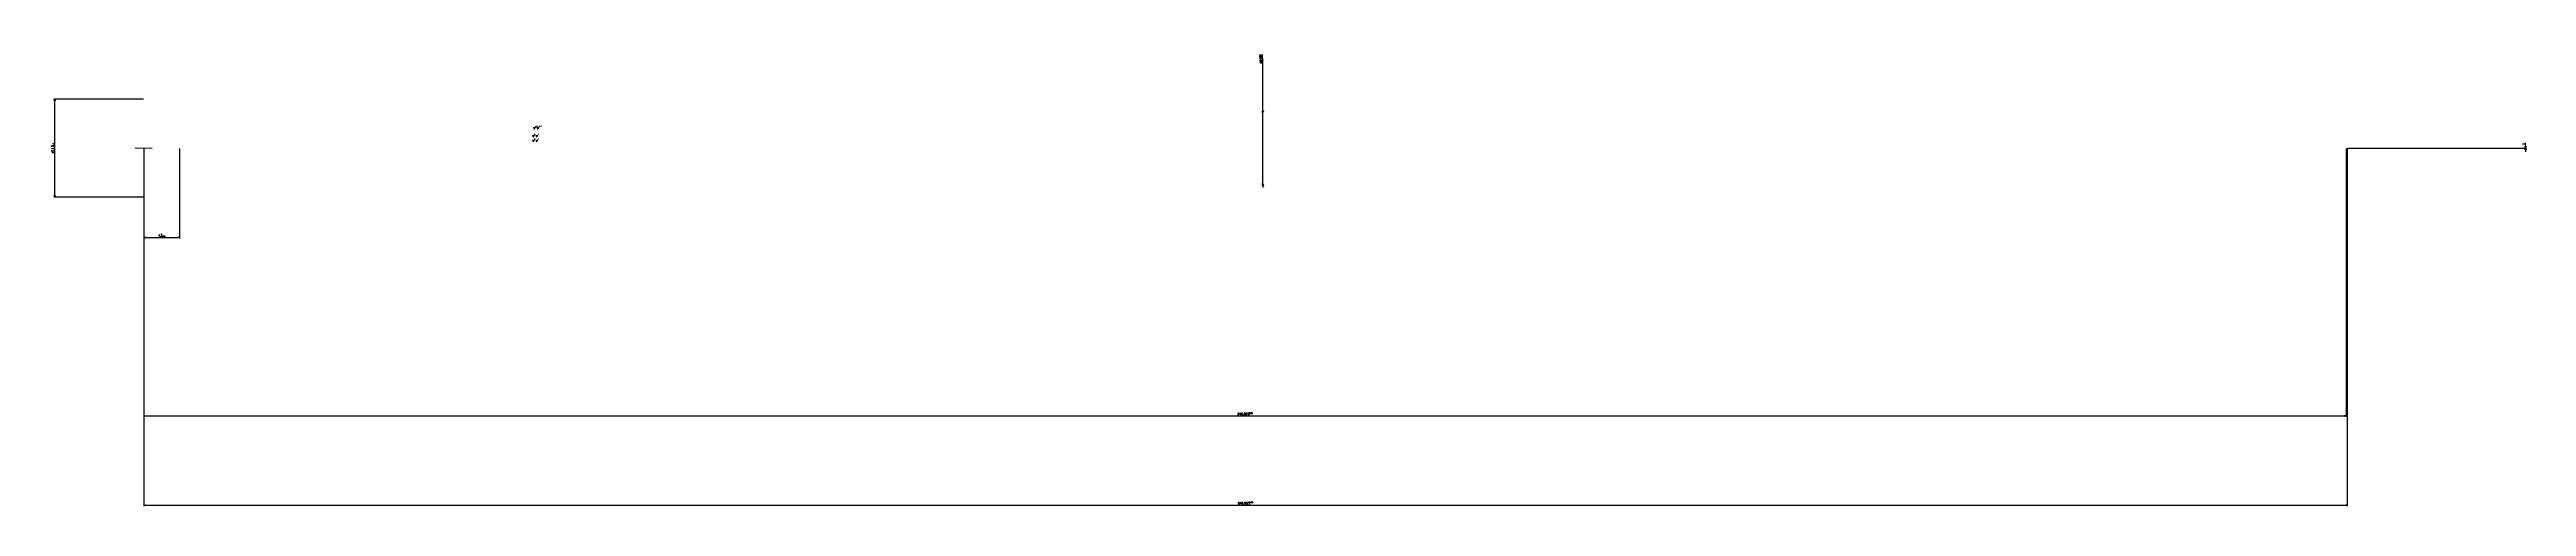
# Model space of a CAD drawing. Extents: x -9347 to 2670, y -401 to 11650.
# Drawn here: x -106 to 2670, y -401 to 111 of the extents above; entities that cross this region are included whole.
import ezdxf

# ---------------------------------------------------------------- set-up
doc = ezdxf.new("R2010")
doc.units = 0
doc.header["$PDMODE"] = 34
doc.header["$PDSIZE"] = 2
doc.linetypes.add('CENTER', pattern=[2, 1.25, -0.25, 0.25, -0.25])
doc.layers.get('0').update_dxf_attribs({"linetype": 'CONTINUOUS'})
doc.layers.get('DEFPOINTS').update_dxf_attribs({"linetype": 'CONTINUOUS'})
for name, color, linetype, lineweight in [('1', 7, 'CONTINUOUS', 30), ('bottom_center', 7, 'CENTER', 13), ('front_center', 7, 'CENTER', 13), ('front_dimension', 7, 'CONTINUOUS', 13), ('top_center', 7, 'CENTER', 13)]:
    doc.layers.add(name, color=color, linetype=linetype, lineweight=lineweight)
doc.styles.add('STYLE1', font='simplex.shx', dxfattribs={"bigfont": 'bigfont.shx'})
doc.dimstyles.new('1A3', dxfattribs={"dimscale": 0, "dimtxt": 2.4, "dimasz": 2, "dimexe": 1, "dimexo": 0.5, "dimgap": 1, "dimtad": 1, "dimlfac": -1, "dimdsep": 46, "dimtxsty": 'STYLE1', "dimblk": 'OPEN30', "dimcen": 1, "dimclrd": 1, "dimclre": 1, "dimclrt": 2, "dimadec": 1, "dimazin": 2, "dimtol": 1, "dimtm": 1e-08, "dimtfac": 0.6, "dimtdec": 3, "dimtmove": 0, "dimatfit": 0, "dimldrblk": 'OPEN30', "dimfxl": 1, "dimtolj": 1, "dimarcsym": 0})

# ---------------------------------------------------------------- blocks, each defined once
blk = doc.blocks.new('_Open30')
at = {"color": 0, "linetype": 'ByBlock', "lineweight": -2}
for p, q in [((-1, 0.3), (0, 0)), ((0, 0), (-1, -0.3)), ((0, 0), (-1, 0))]:
    blk.add_line(p, q, dxfattribs=at)
blk = doc.blocks.new('*D44')
at = {"layer": 'DEFPOINTS', "color": 0, "lineweight": 13, "transparency": 16777216}
for p in [(0, 0), (40, 0), (40, -100)]:
    blk.add_point(p, dxfattribs=at)
at = {"layer": 'front_dimension', "color": 1, "lineweight": -2, "transparency": 16777216}
for p, q in [((0, -0.5), (0, -101)), ((40, -0.5), (40, -101)), ((2, -100), (38, -100))]:
    blk.add_line(p, q, dxfattribs=at)
at = {"layer": 'front_dimension', "color": 1, "lineweight": -2, "transparency": 16777216, "xscale": 2, "yscale": 2, "zscale": 2, "rotation": 180}
blk.add_blockref('_Open30', (0, -100), dxfattribs=at)
at = {"layer": 'front_dimension', "color": 1, "lineweight": -2, "transparency": 16777216, "xscale": 2, "yscale": 2, "zscale": 2}
blk.add_blockref('_Open30', (40, -100), dxfattribs=at)
at = {"layer": 'front_dimension', "color": 2, "lineweight": 13, "transparency": 16777216, "insert": (20, -97.8), "char_height": 2.4, "attachment_point": 5, "style": 'STYLE1'}
blk.add_mtext('\\A1;\\A1;4{\\H1.440000;\\S 0^ -0.02;}', dxfattribs=at)
blk = doc.blocks.new('*D45')
at = {"layer": 'DEFPOINTS', "color": 0, "lineweight": 13, "transparency": 16777216}
for p in [(-100, 55), (0, 55), (0, -55)]:
    blk.add_point(p, dxfattribs=at)
at = {"layer": 'front_dimension', "color": 1, "lineweight": -2, "transparency": 16777216}
for p, q in [((-0.5, 55), (-101, 55)), ((-100, -53), (-100, 53)), ((-0.5, -55), (-101, -55))]:
    blk.add_line(p, q, dxfattribs=at)
at = {"layer": 'front_dimension', "color": 1, "lineweight": -2, "transparency": 16777216, "xscale": 2, "yscale": 2, "zscale": 2}
for p, rotation in [((-100, 55), 90), ((-100, -55), 270)]:
    blk.add_blockref('_Open30', p, dxfattribs=dict(at, rotation=rotation))
at = {"layer": 'front_dimension', "color": 2, "lineweight": 13, "transparency": 16777216, "insert": (-102.2, 0), "char_height": 2.4, "attachment_point": 5, "rotation": 90, "style": 'STYLE1'}
blk.add_mtext('\\A1;\\A1;%%c11{\\H1.440000;\\S 0^ -0.3;}', dxfattribs=at)
blk = doc.blocks.new('*D46')
at = {"layer": 'DEFPOINTS', "color": 0, "lineweight": 13, "transparency": 16777216}
for p in [(0, 0), (2468.5, 0), (2468.5, -300)]:
    blk.add_point(p, dxfattribs=at)
at = {"layer": 'front_dimension', "color": 1, "lineweight": -2, "transparency": 16777216}
for p, q in [((0, -0.5), (0, -301)), ((2468.5, -0.5), (2468.5, -301)), ((2, -300), (2466.5, -300))]:
    blk.add_line(p, q, dxfattribs=at)
at = {"layer": 'front_dimension', "color": 1, "lineweight": -2, "transparency": 16777216, "xscale": 2, "yscale": 2, "zscale": 2, "rotation": 180}
blk.add_blockref('_Open30', (0, -300), dxfattribs=at)
at = {"layer": 'front_dimension', "color": 1, "lineweight": -2, "transparency": 16777216, "xscale": 2, "yscale": 2, "zscale": 2}
blk.add_blockref('_Open30', (2468.5, -300), dxfattribs=at)
at = {"layer": 'front_dimension', "color": 2, "lineweight": 13, "transparency": 16777216, "insert": (1234.25, -297.8), "char_height": 2.4, "attachment_point": 5, "style": 'STYLE1'}
blk.add_mtext('\\A1;\\A1;246.85{\\H1.440000;\\S+0.05^  0;}', dxfattribs=at)
blk = doc.blocks.new('*D47')
at = {"layer": 'DEFPOINTS', "color": 0, "lineweight": 13, "transparency": 16777216}
for p in [(0, 0), (2469.5, 0), (2469.5, -400)]:
    blk.add_point(p, dxfattribs=at)
at = {"layer": 'front_dimension', "color": 1, "lineweight": -2, "transparency": 16777216}
for p, q in [((0, -0.5), (0, -401)), ((2469.5, -0.5), (2469.5, -401)), ((2, -400), (2467.5, -400))]:
    blk.add_line(p, q, dxfattribs=at)
at = {"layer": 'front_dimension', "color": 1, "lineweight": -2, "transparency": 16777216, "xscale": 2, "yscale": 2, "zscale": 2, "rotation": 180}
blk.add_blockref('_Open30', (0, -400), dxfattribs=at)
at = {"layer": 'front_dimension', "color": 1, "lineweight": -2, "transparency": 16777216, "xscale": 2, "yscale": 2, "zscale": 2}
blk.add_blockref('_Open30', (2469.5, -400), dxfattribs=at)
at = {"layer": 'front_dimension', "color": 2, "lineweight": 13, "transparency": 16777216, "insert": (1234.75, -397.8), "char_height": 2.4, "attachment_point": 5, "style": 'STYLE1'}
blk.add_mtext('\\A1;\\A1;246.95{\\H1.440000;\\S+0.05^  0;}', dxfattribs=at)
blk = doc.blocks.new('*D48')
at = {"layer": 'DEFPOINTS', "color": 0, "lineweight": 13, "transparency": 16777216}
for p in [(1254.2, 40), (1254.2, 40), (1254.2, -40)]:
    blk.add_point(p, dxfattribs=at)
at = {"layer": 'front_dimension', "color": 1, "lineweight": -2, "transparency": 16777216}
for p, q in [((1254.2, 42), (1254.2, 101.0005)), ((1253.7, 40), (1253.2, 40)), ((1254.2, -40), (1254.2, 40)), ((1253.7, -40), (1253.2, -40)), ((1254.2, -42), (1254.2, -44))]:
    blk.add_line(p, q, dxfattribs=at)
at = {"layer": 'front_dimension', "color": 1, "lineweight": -2, "transparency": 16777216, "xscale": 2, "yscale": 2, "zscale": 2}
for p, rotation in [((1254.2, 40), 270), ((1254.2, -40), 90)]:
    blk.add_blockref('_Open30', p, dxfattribs=dict(at, rotation=rotation))
at = {"layer": 'front_dimension', "color": 2, "lineweight": 13, "transparency": 16777216, "insert": (1252, 100), "char_height": 2.4, "attachment_point": 5, "rotation": 90, "style": 'STYLE1'}
blk.add_mtext('\\A1;\\A1;%%c8{\\H1.440000;\\S-0.01^ -0.02;}', dxfattribs=at)
blk = doc.blocks.new('*D49')
at = {"layer": 'DEFPOINTS', "color": 0, "lineweight": 13, "transparency": 16777216}
for p in [(2469.5, 0), (2469.5, 0), (2669.5, 0)]:
    blk.add_point(p, dxfattribs=at)
at = {"layer": 'front_dimension', "color": 1, "lineweight": -2, "transparency": 16777216}
for p, q in [((2669.5, 2), (2669.5, 6.001)), ((2470, 0), (2670.5, 0)), ((2470, 0), (2670.5, 0)), ((2669.5, -2), (2669.5, -4))]:
    blk.add_line(p, q, dxfattribs=at)
at = {"layer": 'front_dimension', "color": 1, "lineweight": -2, "transparency": 16777216, "xscale": 2, "yscale": 2, "zscale": 2}
for rotation in [270, 90]:
    blk.add_blockref('_Open30', (2669.5, 0), dxfattribs=dict(at, rotation=rotation))
at = {"layer": 'front_dimension', "color": 2, "lineweight": 13, "transparency": 16777216, "insert": (2667.3, 5.0005), "char_height": 2.4, "attachment_point": 5, "rotation": 90, "style": 'STYLE1'}
blk.add_mtext('\\A1;\\A1;V', dxfattribs=at)

msp = doc.modelspace()

# ---------------------------------------------------------------- linework, layer by layer
at = {"layer": '1', "color": 2, "lineweight": 13}
for p, q in [((435.445, 14.222), (437.445, 14.222)), ((436.445, 12.49), (435.445, 14.222)), ((435.445, 9.015), (437.445, 9.015)), ((436.445, 7.283), (435.445, 9.015)), ((436.445, 12.49), (438.445, 15.954)), ((436.445, 7.283), (438.445, 10.747)), ((436.539, 23.122), (438.539, 23.122)), ((437.539, 21.39), (436.539, 23.122)), ((437.539, 21.39), (439.539, 24.854)), ((439.449, 14.222), (441.449, 14.222)), ((440.449, 12.49), (439.449, 14.222)), ((439.449, 9.015), (441.449, 9.015)), ((440.449, 7.283), (439.449, 9.015)), ((439.539, 24.854), (441.539, 24.854)), ((440.449, 12.49), (442.449, 15.954)), ((440.449, 7.283), (442.449, 10.747)), ((441.543, 21.39), (440.543, 23.122)), ((440.543, 23.122), (442.543, 23.122)), ((441.543, 21.39), (443.543, 24.854)), ((443.543, 24.854), (445.543, 24.854))]:
    msp.add_line(p, q, dxfattribs=at)
at = {"layer": 'bottom_center'}
msp.add_line((-10, 0), (10, 0), dxfattribs=at)
at = {"layer": 'front_center'}
msp.add_line((-10, 0), (10, 0), dxfattribs=at)
at = {"layer": 'top_center'}
msp.add_line((-10, 0), (10, 0), dxfattribs=at)

# ---------------------------------------------------------------- dimensions: what is measured, and where the dimension line sits
at = {"layer": 'front_dimension', "lineweight": 13}
for base, p1, p2, text, override, picture, middle in [((1254.2, 40), (1254.2, -40), (1254.2, 40), '\\A1;%%c8{\\H1.440000;\\S-0.01^ -0.02;}', {"dimscale": 1, "dimpost": '%%c<>', "dimtp": -0.01, "dimtm": 0.02}, '*D48', (1254.2, 100)), ((-100, 55), (0, -55), (0, 55), '\\A1;%%c11{\\H1.440000;\\S 0^ -0.3;}', {"dimscale": 1, "dimpost": '%%c<>', "dimtm": 0.3}, '*D45', (-100, 0)), ((2669.5, 0), (2469.5, 0), (2469.5, 0), '\\A1;V', {"dimscale": 1, "dimpost": '%%c<>', "dimtp": 0.01, "dimtm": 0.01}, '*D49', (2669.5, 5.001))]:
    dim = msp.add_linear_dim(base=base, p1=p1, p2=p2, angle=90, text=text, dimstyle='1A3', override=override, dxfattribs=at)
    dim.commit()
    dim.dimension.update_dxf_attribs({"geometry": picture, "text_midpoint": middle, "dimtype": 160})
for base, p2, text, override, picture, middle in [((40, -100), (40, 0), '\\A1;4{\\H1.440000;\\S 0^ -0.02;}', {"dimscale": 1, "dimtm": 0.02}, '*D44', (20, -97.8)), ((2468.5, -300), (2468.5, 0), '\\A1;246.85{\\H1.440000;\\S+0.05^  0;}', {"dimscale": 1, "dimtp": 0.05, "dimtm": 0}, '*D46', (1234.25, -297.8)), ((2469.5, -400), (2469.5, 0), '\\A1;246.95{\\H1.440000;\\S+0.05^  0;}', {"dimscale": 1, "dimtp": 0.05, "dimtm": 0}, '*D47', (1234.75, -397.8))]:
    dim = msp.add_linear_dim(base=base, p1=(0, 0), p2=p2, text=text, dimstyle='1A3', override=override, dxfattribs=at)
    dim.commit()
    dim.dimension.update_dxf_attribs({"geometry": picture, "text_midpoint": middle})

doc.saveas('drawing.dxf')
